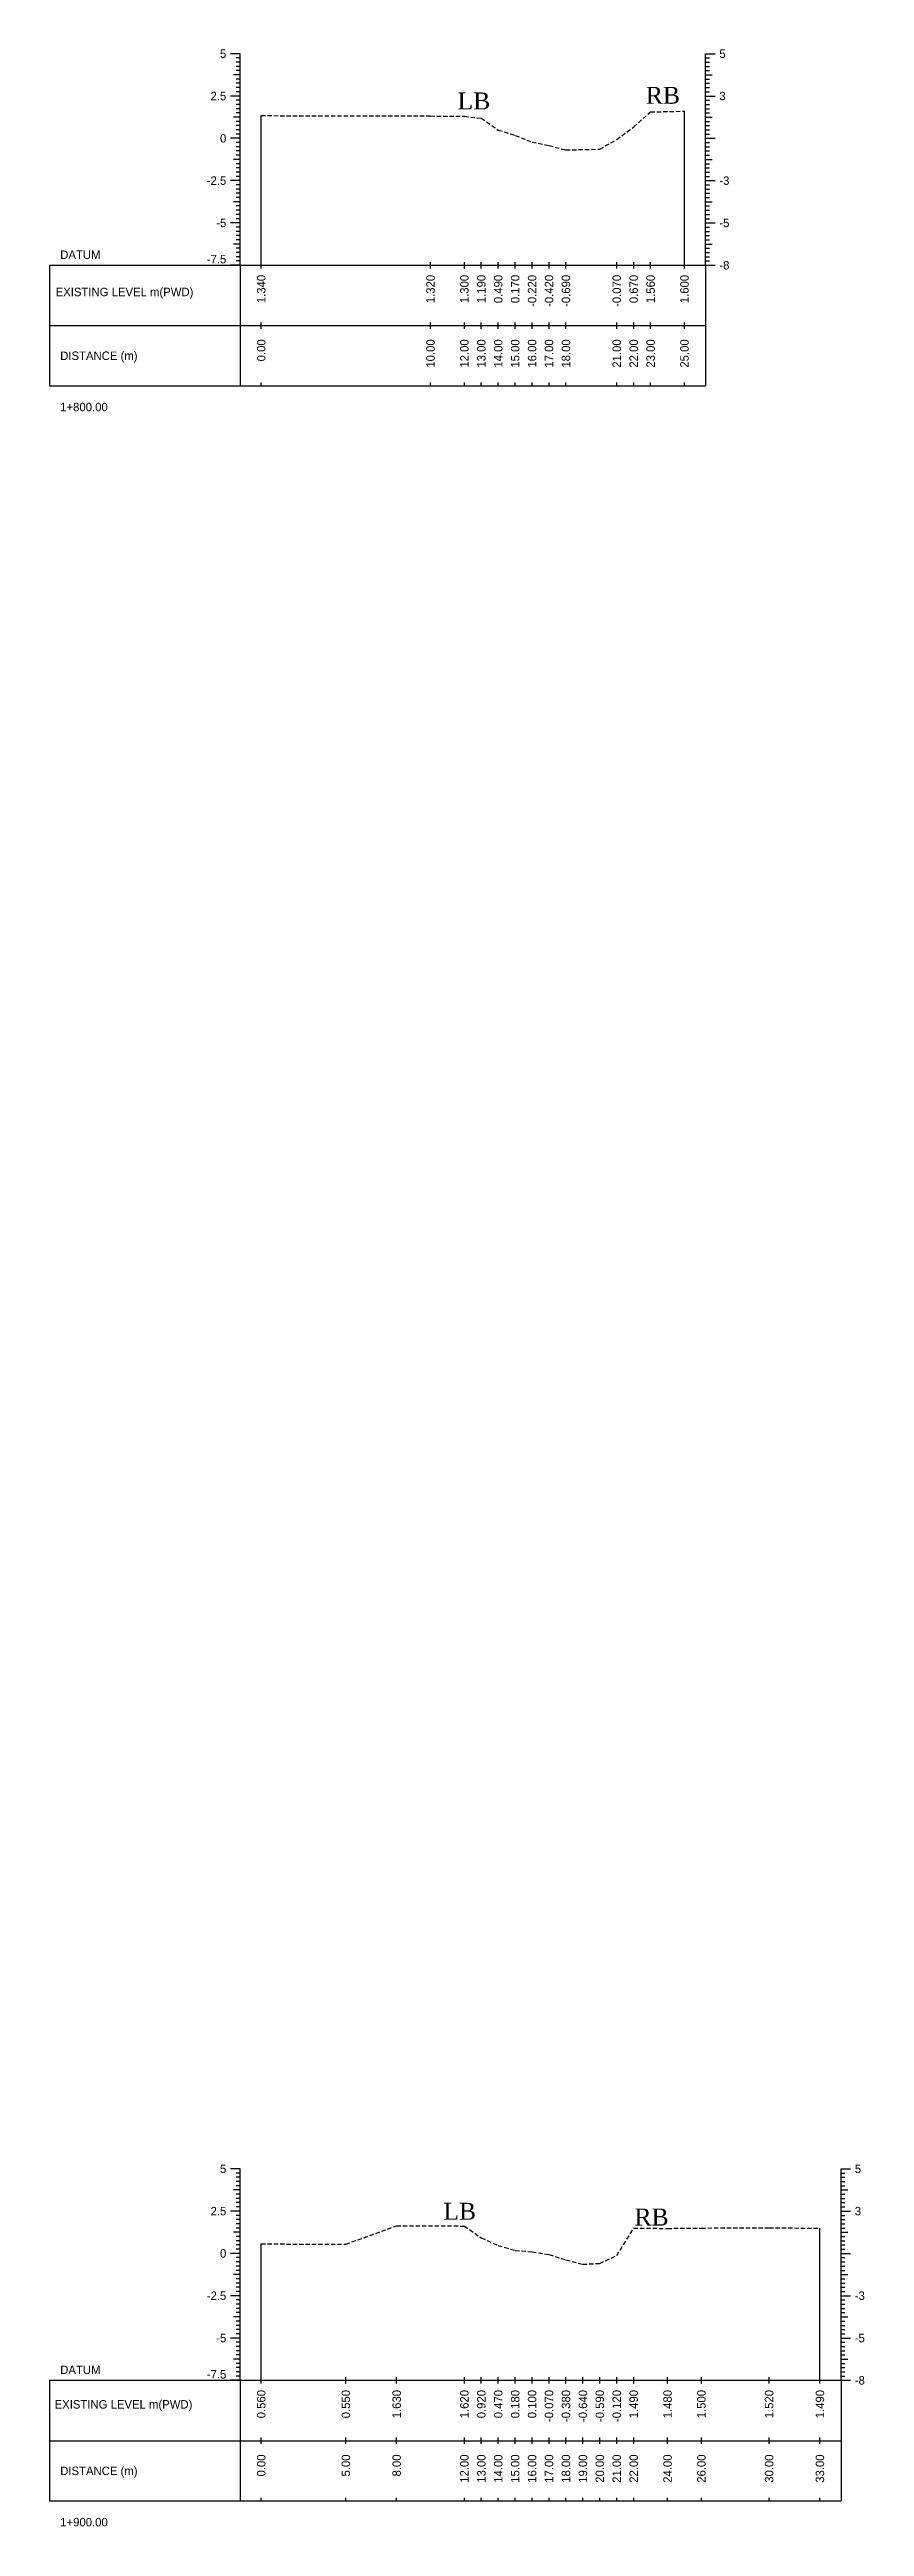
# Model space of a CAD drawing. Header units: inches. Extents: x 3247 to 4722, y -1199 to -293.
# Drawn here: x 4297.9 to 4346, y -1108.4 to -962 of the extents above; entities that cross this region are included whole.
import ezdxf
from ezdxf.enums import TextEntityAlignment as Align

# ---------------------------------------------------------------- set-up
doc = ezdxf.new("R2010")
doc.units = ezdxf.units.IN
doc.header["$MEASUREMENT"] = 0
doc.linetypes.add('HIDDEN', pattern=[0.375, 0.25, -0.125])
doc.layers.add('CS_Drawing', color=7, linetype='Continuous')
doc.layers.add('GL', color=3, linetype='HIDDEN')
doc.styles.add('romans', font='romans.shx')

msp = doc.modelspace()

# ---------------------------------------------------------------- texts
at = {"char_height": 1, "width": 685.1065, "attachment_point": 1, "style": 'romans'}
for s, insert in [('{\\fTimes New Roman|b0|i0|c0|p18;LB}', (4322, -964.51)), ('{\\fTimes New Roman|b0|i0|c0|p18;RB}', (4333.12, -964.18)), ('{\\fTimes New Roman|b0|i0|c0|p18;LB}', (4321.16, -1089.23)), ('{\\fTimes New Roman|b0|i0|c0|p18;RB}', (4332.45, -1089.57))]:
    msp.add_mtext(s, dxfattribs=dict(at, insert=insert))
at = {"layer": 'CS_Drawing'}
for s, p in [('5', (4308.34, -962.22)), ('2.5', (4308.34, -964.72)), ('0', (4308.34, -967.22)), ('-2.5', (4308.34, -969.72)), ('-5', (4308.34, -972.22)), ('5', (4308.34, -1087.22)), ('2.5', (4308.34, -1089.72)), ('0', (4308.34, -1092.22)), ('-2.5', (4308.34, -1094.72)), ('-5', (4308.34, -1097.22))]:
    msp.add_text(s, height=0.5, dxfattribs=at).set_placement(p, align=Align.MIDDLE_RIGHT)
for s, p in [('5', (4337.46, -962.22)), ('3', (4337.46, -964.72)), ('-3', (4337.46, -969.72)), ('-5', (4337.46, -972.22)), ('DATUM', (4298.53, -974.1)), ('-8', (4337.46, -974.72)), ('-8', (4337.46, -974.72)), ('EXISTING LEVEL m(PWD)', (4298.26, -976.3)), ('DISTANCE (m)', (4298.53, -980.07)), ('1+800.00', (4298.53, -983.1)), ('5', (4345.46, -1087.22)), ('3', (4345.46, -1089.72)), ('-3', (4345.46, -1094.72)), ('-5', (4345.46, -1097.22)), ('DATUM', (4298.53, -1099.1)), ('-8', (4345.46, -1099.72)), ('-8', (4345.46, -1099.72)), ('EXISTING LEVEL m(PWD)', (4298.2, -1101.14)), ('DISTANCE (m)', (4298.53, -1105.07)), ('1+900.00', (4298.53, -1108.1))]:
    msp.add_text(s, height=0.5, dxfattribs=at).set_placement(p, align=Align.MIDDLE_LEFT)
for p in [(4308.34, -974.61), (4308.34, -1099.61)]:
    msp.add_text('-7.5', height=0.5, dxfattribs=at).set_placement(p, align=Align.RIGHT)
for s, p in [('1.340', (4310.4, -975.29)), ('1.320', (4320.4, -975.29)), ('1.300', (4322.4, -975.29)), ('1.190', (4323.4, -975.29)), ('0.490', (4324.4, -975.29)), ('0.170', (4325.4, -975.29)), ('-0.220', (4326.4, -975.29)), ('-0.420', (4327.4, -975.29)), ('-0.690', (4328.4, -975.29)), ('-0.070', (4331.4, -975.29)), ('0.670', (4332.4, -975.29)), ('1.560', (4333.4, -975.29)), ('1.600', (4335.4, -975.29)), ('0.00', (4310.4, -979.1)), ('10.00', (4320.4, -979.1)), ('12.00', (4322.4, -979.1)), ('13.00', (4323.4, -979.1)), ('14.00', (4324.4, -979.1)), ('15.00', (4325.4, -979.1)), ('16.00', (4326.4, -979.1)), ('17.00', (4327.4, -979.1)), ('18.00', (4328.4, -979.1)), ('21.00', (4331.4, -979.1)), ('22.00', (4332.4, -979.1)), ('23.00', (4333.4, -979.1)), ('25.00', (4335.4, -979.1)), ('0.560', (4310.4, -1100.29)), ('0.550', (4315.4, -1100.29)), ('1.630', (4318.4, -1100.29)), ('1.620', (4322.4, -1100.29)), ('0.920', (4323.4, -1100.29)), ('0.470', (4324.4, -1100.29)), ('0.180', (4325.4, -1100.29)), ('0.100', (4326.4, -1100.29)), ('-0.070', (4327.4, -1100.29)), ('-0.380', (4328.4, -1100.29)), ('-0.640', (4329.4, -1100.29)), ('-0.590', (4330.4, -1100.29)), ('-0.120', (4331.4, -1100.29)), ('1.490', (4332.4, -1100.29)), ('1.480', (4334.4, -1100.29)), ('1.500', (4336.4, -1100.29)), ('1.520', (4340.4, -1100.29)), ('1.490', (4343.4, -1100.29)), ('0.00', (4310.4, -1104.1)), ('5.00', (4315.4, -1104.1)), ('8.00', (4318.4, -1104.1)), ('12.00', (4322.4, -1104.1)), ('13.00', (4323.4, -1104.1)), ('14.00', (4324.4, -1104.1)), ('15.00', (4325.4, -1104.1)), ('16.00', (4326.4, -1104.1)), ('17.00', (4327.4, -1104.1)), ('18.00', (4328.4, -1104.1)), ('19.00', (4329.4, -1104.1)), ('20.00', (4330.4, -1104.1)), ('21.00', (4331.4, -1104.1)), ('22.00', (4332.4, -1104.1)), ('24.00', (4334.4, -1104.1)), ('26.00', (4336.4, -1104.1)), ('30.00', (4340.4, -1104.1)), ('33.00', (4343.4, -1104.1))]:
    msp.add_text(s, height=0.5, rotation=90, dxfattribs=at).set_placement(p, align=Align.MIDDLE_RIGHT)

# ---------------------------------------------------------------- linework, layer by layer
at = {"layer": 'CS_Drawing'}
for p, q in [((4309.15, -962.22), (4308.59, -962.22)), ((4309.15, -962.22), (4308.76, -962.22)), ((4309.15, -962.22), (4308.93, -962.22)), ((4309.15, -962.47), (4308.93, -962.47)), ((4309.15, -962.72), (4308.93, -962.72)), ((4309.15, -962.97), (4308.93, -962.97)), ((4309.15, -974.72), (4309.15, -962.22)), ((4336.65, -962.22), (4337.21, -962.22)), ((4336.65, -962.22), (4337.04, -962.22)), ((4336.65, -962.22), (4336.88, -962.22)), ((4336.65, -974.72), (4336.65, -962.22)), ((4336.65, -962.47), (4336.88, -962.47)), ((4336.65, -962.72), (4336.88, -962.72)), ((4336.65, -962.97), (4336.88, -962.97)), ((4309.15, -963.47), (4308.76, -963.47)), ((4309.15, -963.22), (4308.93, -963.22)), ((4309.15, -963.47), (4308.93, -963.47)), ((4309.15, -963.72), (4308.93, -963.72)), ((4309.15, -963.97), (4308.93, -963.97)), ((4309.15, -964.22), (4308.93, -964.22)), ((4309.15, -964.47), (4308.93, -964.47)), ((4336.65, -963.22), (4336.88, -963.22)), ((4336.65, -963.47), (4337.04, -963.47)), ((4336.65, -963.47), (4336.88, -963.47)), ((4336.65, -963.72), (4336.88, -963.72)), ((4336.65, -963.97), (4336.88, -963.97)), ((4336.65, -964.22), (4336.88, -964.22)), ((4336.65, -964.47), (4336.88, -964.47)), ((4309.15, -964.72), (4308.59, -964.72)), ((4309.15, -964.72), (4308.76, -964.72)), ((4309.15, -965.97), (4308.76, -965.97)), ((4309.15, -964.72), (4308.93, -964.72)), ((4309.15, -964.97), (4308.93, -964.97)), ((4309.15, -965.22), (4308.93, -965.22)), ((4309.15, -965.47), (4308.93, -965.47)), ((4309.15, -965.72), (4308.93, -965.72)), ((4309.15, -965.97), (4308.93, -965.97)), ((4310.4, -974.72), (4310.4, -965.88)), ((4335.4, -974.72), (4335.4, -965.62)), ((4336.65, -964.72), (4337.21, -964.72)), ((4336.65, -964.72), (4337.04, -964.72)), ((4336.65, -964.72), (4336.88, -964.72)), ((4336.65, -964.97), (4336.88, -964.97)), ((4336.65, -965.22), (4336.88, -965.22)), ((4336.65, -965.47), (4336.88, -965.47)), ((4336.65, -965.72), (4336.88, -965.72)), ((4336.65, -965.97), (4337.04, -965.97)), ((4336.65, -965.97), (4336.88, -965.97)), ((4309.15, -967.22), (4308.59, -967.22)), ((4309.15, -967.22), (4308.76, -967.22)), ((4309.15, -966.22), (4308.93, -966.22)), ((4309.15, -966.47), (4308.93, -966.47)), ((4309.15, -966.72), (4308.93, -966.72)), ((4309.15, -966.97), (4308.93, -966.97)), ((4309.15, -967.22), (4308.93, -967.22)), ((4309.15, -967.47), (4308.93, -967.47)), ((4336.65, -966.22), (4336.88, -966.22)), ((4336.65, -966.47), (4336.88, -966.47)), ((4336.65, -966.72), (4336.88, -966.72)), ((4336.65, -966.97), (4336.88, -966.97)), ((4336.65, -967.22), (4337.21, -967.22)), ((4336.65, -967.22), (4337.04, -967.22)), ((4336.65, -967.22), (4336.88, -967.22)), ((4336.65, -967.47), (4336.88, -967.47)), ((4309.15, -968.47), (4308.76, -968.47)), ((4309.15, -967.72), (4308.93, -967.72)), ((4309.15, -967.97), (4308.93, -967.97)), ((4309.15, -968.22), (4308.93, -968.22)), ((4309.15, -968.47), (4308.93, -968.47)), ((4309.15, -968.72), (4308.93, -968.72)), ((4309.15, -968.97), (4308.93, -968.97)), ((4336.65, -967.72), (4336.88, -967.72)), ((4336.65, -967.97), (4336.88, -967.97)), ((4336.65, -968.22), (4336.88, -968.22)), ((4336.65, -968.47), (4337.04, -968.47)), ((4336.65, -968.47), (4336.88, -968.47)), ((4336.65, -968.72), (4336.88, -968.72)), ((4336.65, -968.97), (4336.88, -968.97)), ((4309.15, -969.72), (4308.59, -969.72)), ((4309.15, -969.72), (4308.76, -969.72)), ((4309.15, -969.22), (4308.93, -969.22)), ((4309.15, -969.47), (4308.93, -969.47)), ((4309.15, -969.72), (4308.93, -969.72)), ((4309.15, -969.97), (4308.93, -969.97)), ((4309.15, -970.22), (4308.93, -970.22)), ((4309.15, -970.47), (4308.93, -970.47)), ((4336.65, -969.22), (4336.88, -969.22)), ((4336.65, -969.47), (4336.88, -969.47)), ((4336.65, -969.72), (4337.21, -969.72)), ((4336.65, -969.72), (4337.04, -969.72)), ((4336.65, -969.72), (4336.88, -969.72)), ((4336.65, -969.97), (4336.88, -969.97)), ((4336.65, -970.22), (4336.88, -970.22)), ((4336.65, -970.47), (4336.88, -970.47)), ((4309.15, -970.97), (4308.76, -970.97)), ((4309.15, -970.72), (4308.93, -970.72)), ((4309.15, -970.97), (4308.93, -970.97)), ((4309.15, -971.22), (4308.93, -971.22)), ((4309.15, -971.47), (4308.93, -971.47)), ((4309.15, -971.72), (4308.93, -971.72)), ((4309.15, -971.97), (4308.93, -971.97)), ((4336.65, -970.72), (4336.88, -970.72)), ((4336.65, -970.97), (4337.04, -970.97)), ((4336.65, -970.97), (4336.88, -970.97)), ((4336.65, -971.22), (4336.88, -971.22)), ((4336.65, -971.47), (4336.88, -971.47)), ((4336.65, -971.72), (4336.88, -971.72)), ((4336.65, -971.97), (4336.88, -971.97)), ((4309.15, -972.22), (4308.59, -972.22)), ((4309.15, -972.22), (4308.76, -972.22)), ((4309.15, -972.22), (4308.93, -972.22)), ((4309.15, -972.47), (4308.93, -972.47)), ((4309.15, -972.72), (4308.93, -972.72)), ((4309.15, -972.97), (4308.93, -972.97)), ((4309.15, -973.22), (4308.93, -973.22)), ((4336.65, -972.22), (4337.21, -972.22)), ((4336.65, -972.22), (4337.04, -972.22)), ((4336.65, -972.22), (4336.88, -972.22)), ((4336.65, -972.47), (4336.88, -972.47)), ((4336.65, -972.72), (4336.88, -972.72)), ((4336.65, -972.97), (4336.88, -972.97)), ((4336.65, -973.22), (4336.88, -973.22)), ((4297.9, -974.72), (4309.15, -974.72)), ((4297.9, -974.72), (4297.9, -981.85)), ((4309.15, -974.72), (4308.59, -974.72)), ((4309.15, -973.47), (4308.76, -973.47)), ((4309.15, -974.72), (4308.76, -974.72)), ((4309.15, -973.47), (4308.93, -973.47)), ((4309.15, -973.72), (4308.93, -973.72)), ((4309.15, -973.97), (4308.93, -973.97)), ((4309.15, -974.22), (4308.93, -974.22)), ((4309.15, -974.47), (4308.93, -974.47)), ((4309.15, -974.72), (4308.93, -974.72)), ((4309.15, -974.72), (4336.65, -974.72)), ((4309.15, -974.72), (4309.15, -981.85)), ((4310.4, -974.91), (4310.4, -974.54)), ((4320.4, -974.91), (4320.4, -974.54)), ((4322.4, -974.91), (4322.4, -974.54)), ((4323.4, -974.91), (4323.4, -974.54)), ((4324.4, -974.91), (4324.4, -974.54)), ((4325.4, -974.91), (4325.4, -974.54)), ((4326.4, -974.91), (4326.4, -974.54)), ((4327.4, -974.91), (4327.4, -974.54)), ((4328.4, -974.91), (4328.4, -974.54)), ((4331.4, -974.91), (4331.4, -974.54)), ((4332.4, -974.91), (4332.4, -974.54)), ((4333.4, -974.91), (4333.4, -974.54)), ((4335.4, -974.91), (4335.4, -974.54)), ((4336.65, -973.47), (4337.04, -973.47)), ((4336.65, -973.47), (4336.88, -973.47)), ((4336.65, -973.72), (4336.88, -973.72)), ((4336.65, -973.97), (4336.88, -973.97)), ((4336.65, -974.22), (4336.88, -974.22)), ((4336.65, -974.47), (4336.88, -974.47)), ((4336.65, -974.72), (4337.21, -974.72)), ((4336.65, -974.72), (4337.04, -974.72)), ((4336.65, -974.72), (4336.88, -974.72)), ((4336.65, -974.72), (4336.65, -981.85)), ((4297.9, -978.29), (4309.15, -978.29)), ((4309.15, -978.29), (4336.65, -978.29)), ((4309.15, -978.29), (4336.65, -978.29)), ((4310.4, -978.47), (4310.4, -978.1)), ((4320.4, -978.47), (4320.4, -978.1)), ((4322.4, -978.47), (4322.4, -978.1)), ((4323.4, -978.47), (4323.4, -978.1)), ((4324.4, -978.47), (4324.4, -978.1)), ((4325.4, -978.47), (4325.4, -978.1)), ((4326.4, -978.47), (4326.4, -978.1)), ((4327.4, -978.47), (4327.4, -978.1)), ((4328.4, -978.47), (4328.4, -978.1)), ((4331.4, -978.47), (4331.4, -978.1)), ((4332.4, -978.47), (4332.4, -978.1)), ((4333.4, -978.47), (4333.4, -978.1)), ((4335.4, -978.47), (4335.4, -978.1)), ((4297.9, -981.85), (4309.15, -981.85)), ((4309.15, -981.85), (4336.65, -981.85)), ((4310.4, -981.85), (4310.4, -981.66)), ((4320.4, -981.85), (4320.4, -981.66)), ((4322.4, -981.85), (4322.4, -981.66)), ((4323.4, -981.85), (4323.4, -981.66)), ((4324.4, -981.85), (4324.4, -981.66)), ((4325.4, -981.85), (4325.4, -981.66)), ((4326.4, -981.85), (4326.4, -981.66)), ((4327.4, -981.85), (4327.4, -981.66)), ((4328.4, -981.85), (4328.4, -981.66)), ((4331.4, -981.85), (4331.4, -981.66)), ((4332.4, -981.85), (4332.4, -981.66)), ((4333.4, -981.85), (4333.4, -981.66)), ((4335.4, -981.85), (4335.4, -981.66)), ((4309.15, -1087.22), (4308.59, -1087.22)), ((4309.15, -1087.22), (4308.76, -1087.22)), ((4309.15, -1087.22), (4308.93, -1087.22)), ((4309.15, -1087.47), (4308.93, -1087.47)), ((4309.15, -1099.72), (4309.15, -1087.22)), ((4344.65, -1087.22), (4345.21, -1087.22)), ((4344.65, -1087.22), (4345.04, -1087.22)), ((4344.65, -1087.22), (4344.88, -1087.22)), ((4344.65, -1099.72), (4344.65, -1087.22)), ((4344.65, -1087.47), (4344.88, -1087.47)), ((4309.15, -1088.47), (4308.76, -1088.47)), ((4309.15, -1087.72), (4308.93, -1087.72)), ((4309.15, -1087.97), (4308.93, -1087.97)), ((4309.15, -1088.22), (4308.93, -1088.22)), ((4309.15, -1088.47), (4308.93, -1088.47)), ((4309.15, -1088.72), (4308.93, -1088.72)), ((4309.15, -1088.97), (4308.93, -1088.97)), ((4344.65, -1087.72), (4344.88, -1087.72)), ((4344.65, -1087.97), (4344.88, -1087.97)), ((4344.65, -1088.22), (4344.88, -1088.22)), ((4344.65, -1088.47), (4345.04, -1088.47)), ((4344.65, -1088.47), (4344.88, -1088.47)), ((4344.65, -1088.72), (4344.88, -1088.72)), ((4344.65, -1088.97), (4344.88, -1088.97)), ((4309.15, -1089.72), (4308.59, -1089.72)), ((4309.15, -1089.72), (4308.76, -1089.72)), ((4309.15, -1089.22), (4308.93, -1089.22)), ((4309.15, -1089.47), (4308.93, -1089.47)), ((4309.15, -1089.72), (4308.93, -1089.72)), ((4309.15, -1089.97), (4308.93, -1089.97)), ((4309.15, -1090.22), (4308.93, -1090.22)), ((4309.15, -1090.47), (4308.93, -1090.47)), ((4344.65, -1089.22), (4344.88, -1089.22)), ((4344.65, -1089.47), (4344.88, -1089.47)), ((4344.65, -1089.72), (4345.21, -1089.72)), ((4344.65, -1089.72), (4345.04, -1089.72)), ((4344.65, -1089.72), (4344.88, -1089.72)), ((4344.65, -1089.97), (4344.88, -1089.97)), ((4344.65, -1090.22), (4344.88, -1090.22)), ((4344.65, -1090.47), (4344.88, -1090.47)), ((4309.15, -1090.97), (4308.76, -1090.97)), ((4309.15, -1090.72), (4308.93, -1090.72)), ((4309.15, -1090.97), (4308.93, -1090.97)), ((4309.15, -1091.22), (4308.93, -1091.22)), ((4309.15, -1091.47), (4308.93, -1091.47)), ((4309.15, -1091.72), (4308.93, -1091.72)), ((4309.15, -1091.97), (4308.93, -1091.97)), ((4310.4, -1099.72), (4310.4, -1091.66)), ((4343.4, -1099.72), (4343.4, -1090.73)), ((4344.65, -1090.72), (4344.88, -1090.72)), ((4344.65, -1090.97), (4345.04, -1090.97)), ((4344.65, -1090.97), (4344.88, -1090.97)), ((4344.65, -1091.22), (4344.88, -1091.22)), ((4344.65, -1091.47), (4344.88, -1091.47)), ((4344.65, -1091.72), (4344.88, -1091.72)), ((4344.65, -1091.97), (4344.88, -1091.97)), ((4309.15, -1092.22), (4308.59, -1092.22)), ((4309.15, -1092.22), (4308.76, -1092.22)), ((4309.15, -1093.47), (4308.76, -1093.47)), ((4309.15, -1092.22), (4308.93, -1092.22)), ((4309.15, -1092.47), (4308.93, -1092.47)), ((4309.15, -1092.72), (4308.93, -1092.72)), ((4309.15, -1092.97), (4308.93, -1092.97)), ((4309.15, -1093.22), (4308.93, -1093.22)), ((4309.15, -1093.47), (4308.93, -1093.47)), ((4344.65, -1092.22), (4345.21, -1092.22)), ((4344.65, -1092.22), (4345.04, -1092.22)), ((4344.65, -1092.22), (4344.88, -1092.22)), ((4344.65, -1092.47), (4344.88, -1092.47)), ((4344.65, -1092.72), (4344.88, -1092.72)), ((4344.65, -1092.97), (4344.88, -1092.97)), ((4344.65, -1093.22), (4344.88, -1093.22)), ((4344.65, -1093.47), (4345.04, -1093.47)), ((4344.65, -1093.47), (4344.88, -1093.47)), ((4309.15, -1094.72), (4308.59, -1094.72)), ((4309.15, -1094.72), (4308.76, -1094.72)), ((4309.15, -1093.72), (4308.93, -1093.72)), ((4309.15, -1093.97), (4308.93, -1093.97)), ((4309.15, -1094.22), (4308.93, -1094.22)), ((4309.15, -1094.47), (4308.93, -1094.47)), ((4309.15, -1094.72), (4308.93, -1094.72)), ((4344.65, -1093.72), (4344.88, -1093.72)), ((4344.65, -1093.97), (4344.88, -1093.97)), ((4344.65, -1094.22), (4344.88, -1094.22)), ((4344.65, -1094.47), (4344.88, -1094.47)), ((4344.65, -1094.72), (4345.21, -1094.72)), ((4344.65, -1094.72), (4345.04, -1094.72)), ((4344.65, -1094.72), (4344.88, -1094.72)), ((4309.15, -1095.97), (4308.76, -1095.97)), ((4309.15, -1094.97), (4308.93, -1094.97)), ((4309.15, -1095.22), (4308.93, -1095.22)), ((4309.15, -1095.47), (4308.93, -1095.47)), ((4309.15, -1095.72), (4308.93, -1095.72)), ((4309.15, -1095.97), (4308.93, -1095.97)), ((4309.15, -1096.22), (4308.93, -1096.22)), ((4344.65, -1094.97), (4344.88, -1094.97)), ((4344.65, -1095.22), (4344.88, -1095.22)), ((4344.65, -1095.47), (4344.88, -1095.47)), ((4344.65, -1095.72), (4344.88, -1095.72)), ((4344.65, -1095.97), (4345.04, -1095.97)), ((4344.65, -1095.97), (4344.88, -1095.97)), ((4344.65, -1096.22), (4344.88, -1096.22)), ((4309.15, -1097.22), (4308.59, -1097.22)), ((4309.15, -1097.22), (4308.76, -1097.22)), ((4309.15, -1096.47), (4308.93, -1096.47)), ((4309.15, -1096.72), (4308.93, -1096.72)), ((4309.15, -1096.97), (4308.93, -1096.97)), ((4309.15, -1097.22), (4308.93, -1097.22)), ((4309.15, -1097.47), (4308.93, -1097.47)), ((4309.15, -1097.72), (4308.93, -1097.72)), ((4344.65, -1096.47), (4344.88, -1096.47)), ((4344.65, -1096.72), (4344.88, -1096.72)), ((4344.65, -1096.97), (4344.88, -1096.97)), ((4344.65, -1097.22), (4345.21, -1097.22)), ((4344.65, -1097.22), (4345.04, -1097.22)), ((4344.65, -1097.22), (4344.88, -1097.22)), ((4344.65, -1097.47), (4344.88, -1097.47)), ((4344.65, -1097.72), (4344.88, -1097.72)), ((4309.15, -1098.47), (4308.76, -1098.47)), ((4309.15, -1097.97), (4308.93, -1097.97)), ((4309.15, -1098.22), (4308.93, -1098.22)), ((4309.15, -1098.47), (4308.93, -1098.47)), ((4309.15, -1098.72), (4308.93, -1098.72)), ((4309.15, -1098.97), (4308.93, -1098.97)), ((4309.15, -1099.22), (4308.93, -1099.22)), ((4344.65, -1097.97), (4344.88, -1097.97)), ((4344.65, -1098.22), (4344.88, -1098.22)), ((4344.65, -1098.47), (4345.04, -1098.47)), ((4344.65, -1098.47), (4344.88, -1098.47)), ((4344.65, -1098.72), (4344.88, -1098.72)), ((4344.65, -1098.97), (4344.88, -1098.97)), ((4344.65, -1099.22), (4344.88, -1099.22)), ((4297.9, -1099.72), (4309.15, -1099.72)), ((4297.9, -1099.72), (4297.9, -1106.85)), ((4309.15, -1099.72), (4308.59, -1099.72)), ((4309.15, -1099.72), (4308.76, -1099.72)), ((4309.15, -1099.47), (4308.93, -1099.47)), ((4309.15, -1099.72), (4308.93, -1099.72)), ((4309.15, -1099.72), (4344.65, -1099.72)), ((4309.15, -1099.72), (4309.15, -1106.85)), ((4310.4, -1099.91), (4310.4, -1099.54)), ((4315.4, -1099.91), (4315.4, -1099.54)), ((4318.4, -1099.91), (4318.4, -1099.54)), ((4322.4, -1099.91), (4322.4, -1099.54)), ((4323.4, -1099.91), (4323.4, -1099.54)), ((4324.4, -1099.91), (4324.4, -1099.54)), ((4325.4, -1099.91), (4325.4, -1099.54)), ((4326.4, -1099.91), (4326.4, -1099.54)), ((4327.4, -1099.91), (4327.4, -1099.54)), ((4328.4, -1099.91), (4328.4, -1099.54)), ((4329.4, -1099.91), (4329.4, -1099.54)), ((4330.4, -1099.91), (4330.4, -1099.54)), ((4331.4, -1099.91), (4331.4, -1099.54)), ((4332.4, -1099.91), (4332.4, -1099.54)), ((4334.4, -1099.91), (4334.4, -1099.54)), ((4336.4, -1099.91), (4336.4, -1099.54)), ((4340.4, -1099.91), (4340.4, -1099.54)), ((4343.4, -1099.91), (4343.4, -1099.54)), ((4344.65, -1099.47), (4344.88, -1099.47)), ((4344.65, -1099.72), (4345.21, -1099.72)), ((4344.65, -1099.72), (4345.04, -1099.72)), ((4344.65, -1099.72), (4344.88, -1099.72)), ((4344.65, -1099.72), (4344.65, -1106.85)), ((4297.9, -1103.29), (4309.15, -1103.29)), ((4309.15, -1103.29), (4344.65, -1103.29)), ((4309.15, -1103.29), (4344.65, -1103.29)), ((4310.4, -1103.47), (4310.4, -1103.1)), ((4315.4, -1103.47), (4315.4, -1103.1)), ((4318.4, -1103.47), (4318.4, -1103.1)), ((4322.4, -1103.47), (4322.4, -1103.1)), ((4323.4, -1103.47), (4323.4, -1103.1)), ((4324.4, -1103.47), (4324.4, -1103.1)), ((4325.4, -1103.47), (4325.4, -1103.1)), ((4326.4, -1103.47), (4326.4, -1103.1)), ((4327.4, -1103.47), (4327.4, -1103.1)), ((4328.4, -1103.47), (4328.4, -1103.1)), ((4329.4, -1103.47), (4329.4, -1103.1)), ((4330.4, -1103.47), (4330.4, -1103.1)), ((4331.4, -1103.47), (4331.4, -1103.1)), ((4332.4, -1103.47), (4332.4, -1103.1)), ((4334.4, -1103.47), (4334.4, -1103.1)), ((4336.4, -1103.47), (4336.4, -1103.1)), ((4340.4, -1103.47), (4340.4, -1103.1)), ((4343.4, -1103.47), (4343.4, -1103.1)), ((4297.9, -1106.85), (4309.15, -1106.85)), ((4309.15, -1106.85), (4344.65, -1106.85)), ((4310.4, -1106.85), (4310.4, -1106.66)), ((4315.4, -1106.85), (4315.4, -1106.66)), ((4318.4, -1106.85), (4318.4, -1106.66)), ((4322.4, -1106.85), (4322.4, -1106.66)), ((4323.4, -1106.85), (4323.4, -1106.66)), ((4324.4, -1106.85), (4324.4, -1106.66)), ((4325.4, -1106.85), (4325.4, -1106.66)), ((4326.4, -1106.85), (4326.4, -1106.66)), ((4327.4, -1106.85), (4327.4, -1106.66)), ((4328.4, -1106.85), (4328.4, -1106.66)), ((4329.4, -1106.85), (4329.4, -1106.66)), ((4330.4, -1106.85), (4330.4, -1106.66)), ((4331.4, -1106.85), (4331.4, -1106.66)), ((4332.4, -1106.85), (4332.4, -1106.66)), ((4334.4, -1106.85), (4334.4, -1106.66)), ((4336.4, -1106.85), (4336.4, -1106.66)), ((4340.4, -1106.85), (4340.4, -1106.66)), ((4343.4, -1106.85), (4343.4, -1106.66))]:
    msp.add_line(p, q, dxfattribs=at)
at = {"layer": 'GL'}
for points in [[(4310.4, -965.88), (4320.4, -965.9), (4322.4, -965.92), (4323.4, -966.03), (4324.4, -966.73), (4325.4, -967.05), (4326.4, -967.44), (4327.4, -967.64), (4328.4, -967.91), (4330.4, -967.86), (4330.4, -967.86), (4331.4, -967.29), (4332.4, -966.55), (4333.4, -965.66), (4335.4, -965.62)], [(4310.4, -1091.66), (4315.4, -1091.67), (4318.4, -1090.59), (4322.4, -1090.6), (4323.4, -1091.3), (4324.4, -1091.75), (4325.4, -1092.04), (4326.4, -1092.12), (4327.4, -1092.29), (4328.4, -1092.6), (4329.4, -1092.86), (4330.4, -1092.81), (4331.4, -1092.34), (4332.4, -1090.73), (4334.4, -1090.74), (4336.4, -1090.72), (4340.4, -1090.7), (4343.4, -1090.73)]]:
    msp.add_lwpolyline(points, dxfattribs=at)

msp.set_redraw_order([(e.dxf.handle, doc.entitydb.next_handle()) for e in msp.query("TEXT MTEXT ATTDEF DIMENSION ARC_DIMENSION")])  # texts and dimensions are drawn at this point

doc.saveas('drawing.dxf')
